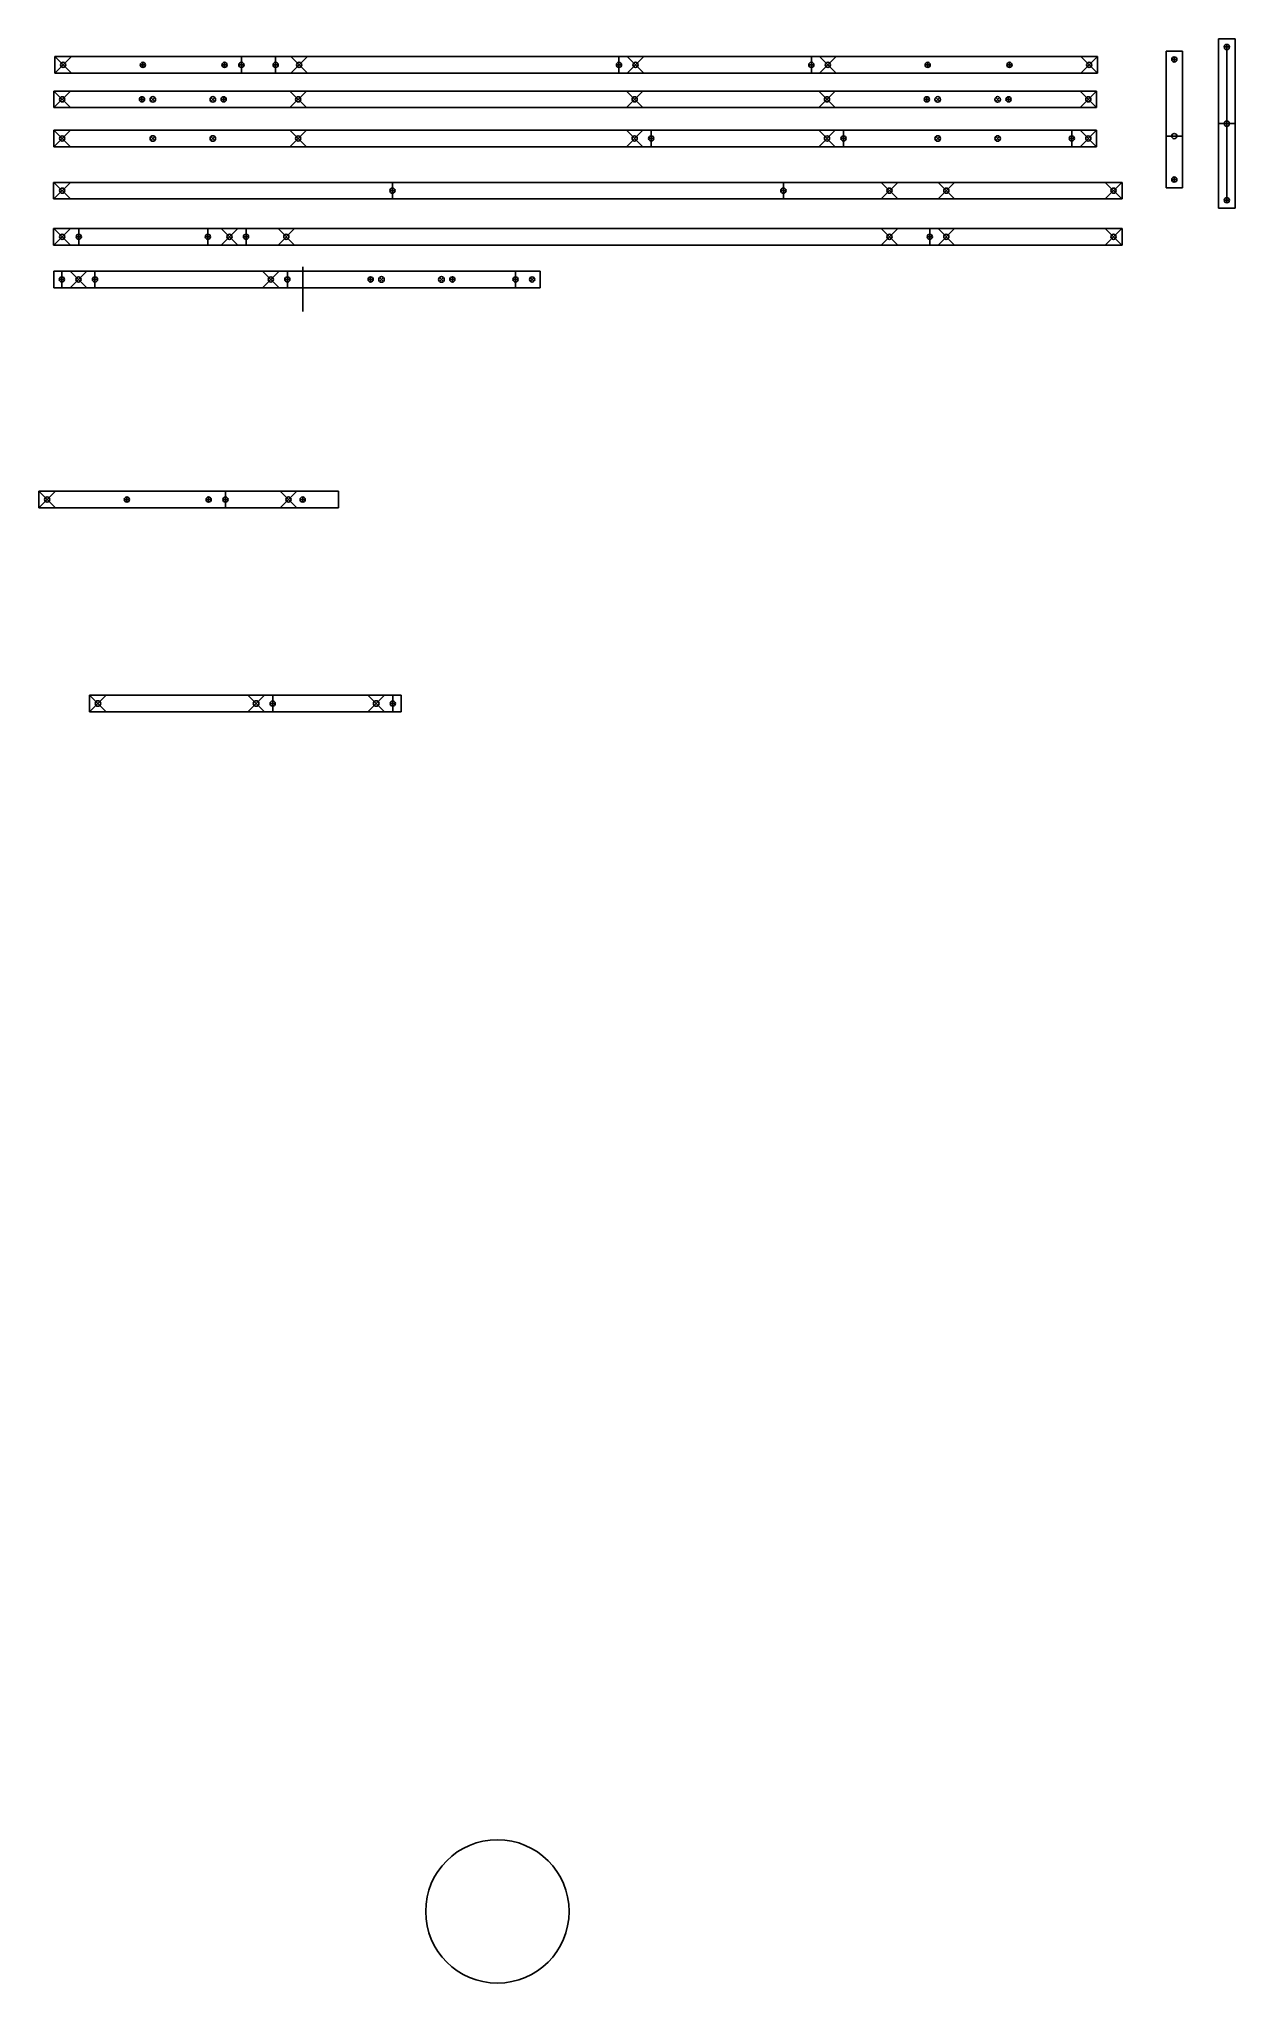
# Model space of a CAD drawing. Header units: millimetres. Extents: x -15418 to 43885, y -27590 to 23052.
# Drawn here: x 23708 to 24625, y -19580 to -18089 of the extents above; entities that cross this region are included whole.
import ezdxf

# ---------------------------------------------------------------- set-up
doc = ezdxf.new("R2010")
doc.units = ezdxf.units.MM
doc.header["$LTSCALE"] = 0.5
doc.layers.get('Defpoints').update_dxf_attribs({"color": 4})
for name, color, linetype in [('Layer1', 1, 'Continuous'), ('Layer2', 2, 'Continuous'), ('Layer3', 9, 'Continuous')]:
    doc.layers.add(name, color=color, linetype=linetype)

msp = doc.modelspace()

# ---------------------------------------------------------------- linework, layer by layer
at = {"layer": 'Defpoints', "transparency": 33554661}
for centre in [(23795.0036, -18135.0157), (23795.0036, -18135.0157), (23841.0036, -18135.0157), (23841.0036, -18135.0157), (24397.2036, -18135.0157), (24397.2036, -18135.0157), (24443.2036, -18135.0157), (24443.2036, -18135.0157), (23795.0036, -18165.0157), (23841.0036, -18165.0157), (24397.2036, -18165.0157), (24397.2036, -18165.0157), (24443.2036, -18165.0157), (23970.4475, -18273.1473), (23970.4475, -18273.1473), (24016.4475, -18273.1473), (24016.4475, -18273.1473), (23752.8685, -18598.5333), (23752.8685, -18598.5333), (23752.8685, -18598.5333), (23874.2385, -18598.5333), (23966.3985, -18598.5333)]:
    msp.add_circle(centre, 2.15, dxfattribs=at)
at = {"layer": 'Layer1', "transparency": 33554661}
for p, q in [((23719.7771, -18102.1757), (24519.7771, -18102.1757)), ((23719.7771, -18102.1757), (23732.4771, -18114.8757)), ((23719.7771, -18114.8757), (23732.4771, -18102.1757)), ((23719.7771, -18102.1757), (23719.7771, -18114.8757)), ((23785.3271, -18108.5257), (23789.3271, -18108.5257)), ((23787.3271, -18106.5257), (23787.3271, -18110.5257)), ((23848.0271, -18108.5257), (23852.0271, -18108.5257)), ((23850.0271, -18106.5257), (23850.0271, -18110.5257)), ((23860.9394, -18108.5257), (23864.9394, -18108.5257)), ((23862.9394, -18114.8757), (23862.9394, -18102.1757)), ((23862.9394, -18106.5257), (23862.9394, -18110.5257)), ((23887.1944, -18108.5257), (23891.1944, -18108.5257)), ((23889.1944, -18114.8757), (23889.1944, -18102.1757)), ((23889.1944, -18106.5257), (23889.1944, -18110.5257)), ((23913.5771, -18102.1757), (23900.8771, -18114.8757)), ((23913.5771, -18114.8757), (23900.8771, -18102.1757)), ((23900.8771, -18102.1757), (23913.5771, -18114.8757)), ((23900.8771, -18114.8757), (23913.5771, -18102.1757)), ((23900.8771, -18102.1757), (23913.5771, -18114.8757)), ((23900.8771, -18114.8757), (23913.5771, -18102.1757)), ((24150.6394, -18108.5257), (24154.6394, -18108.5257)), ((24152.6394, -18114.8757), (24152.6394, -18102.1757)), ((24152.6394, -18106.5257), (24152.6394, -18110.5257)), ((24158.9894, -18102.1757), (24171.6894, -18114.8757)), ((24158.9894, -18114.8757), (24171.6894, -18102.1757)), ((24158.9894, -18102.1757), (24171.6894, -18114.8757)), ((24158.9894, -18114.8757), (24171.6894, -18102.1757)), ((24158.9894, -18102.1757), (24171.6894, -18114.8757)), ((24158.9894, -18114.8757), (24171.6894, -18102.1757)), ((24298.2394, -18108.5257), (24302.2394, -18108.5257)), ((24300.2394, -18114.8757), (24300.2394, -18102.1757)), ((24300.2394, -18106.5257), (24300.2394, -18110.5257)), ((24306.5894, -18102.1757), (24319.2894, -18114.8757)), ((24306.5894, -18114.8757), (24319.2894, -18102.1757)), ((24387.5271, -18108.5257), (24391.5271, -18108.5257)), ((24389.5271, -18106.5257), (24389.5271, -18110.5257)), ((24450.2271, -18108.5257), (24454.2271, -18108.5257)), ((24452.2271, -18106.5257), (24452.2271, -18110.5257)), ((24519.7771, -18102.1757), (24507.0771, -18114.8757)), ((24519.7771, -18114.8757), (24507.0771, -18102.1757)), ((24519.7771, -18114.8757), (24519.7771, -18102.1757)), ((23719.7771, -18114.8757), (24519.7771, -18114.8757)), ((23784.6536, -18135.0157), (23788.6536, -18135.0157)), ((23786.6536, -18133.0157), (23786.6536, -18137.0157)), ((23847.3536, -18135.0157), (23851.3536, -18135.0157)), ((23849.3536, -18133.0157), (23849.3536, -18137.0157)), ((24386.8536, -18135.0157), (24390.8536, -18135.0157)), ((24388.8536, -18133.0157), (24388.8536, -18137.0157)), ((24449.5536, -18135.0157), (24453.5536, -18135.0157)), ((24451.5536, -18133.0157), (24451.5536, -18137.0157)), ((24175.366, -18165.0157), (24179.366, -18165.0157)), ((24177.366, -18163.0157), (24177.366, -18167.0157)), ((24322.966, -18165.0157), (24326.966, -18165.0157)), ((24324.966, -18163.0157), (24324.966, -18167.0157)), ((24498.0536, -18165.0157), (24502.0536, -18165.0157)), ((24500.0536, -18163.0157), (24500.0536, -18167.0157)), ((23976.8036, -18205.0157), (23980.8036, -18205.0157)), ((23978.8036, -18203.0157), (23978.8036, -18207.0157)), ((24276.8036, -18205.0157), (24280.8036, -18205.0157)), ((24278.8036, -18203.0157), (24278.8036, -18207.0157)), ((23736.1536, -18240.4473), (23740.1536, -18240.4473)), ((23738.1536, -18238.4473), (23738.1536, -18242.4473)), ((23835.2536, -18240.4473), (23839.2536, -18240.4473)), ((23837.2536, -18238.4473), (23837.2536, -18242.4473)), ((23864.5036, -18240.4473), (23868.5036, -18240.4473)), ((23866.5036, -18238.4473), (23866.5036, -18242.4473)), ((24389.1036, -18240.3973), (24393.1036, -18240.3973)), ((24391.1036, -18238.3973), (24391.1036, -18242.3973)), ((23725.2098, -18271.1473), (23725.2098, -18275.1473)), ((23750.6098, -18271.1473), (23750.6098, -18275.1473)), ((23898.2098, -18271.1473), (23898.2098, -18275.1473)), ((24073.2975, -18271.1473), (24073.2975, -18275.1473)), ((23723.2098, -18273.1473), (23727.2098, -18273.1473)), ((23748.6098, -18273.1473), (23752.6098, -18273.1473)), ((23896.2098, -18273.1473), (23900.2098, -18273.1473)), ((24071.2975, -18273.1473), (24075.2975, -18273.1473)), ((23848.7219, -18442.0387), (23852.7219, -18442.0387)), ((23850.7219, -18440.0387), (23850.7219, -18444.0387)), ((23907.9542, -18442.0387), (23911.9542, -18442.0387)), ((23909.9542, -18440.0387), (23909.9542, -18444.0387))]:
    msp.add_line(p, q, dxfattribs=at)
for centre, radius in [((23726.1271, -18108.5257), 2), ((23787.3271, -18108.5257), 2), ((23787.3271, -18108.5257), 2), ((23850.0271, -18108.5257), 2), ((23850.0271, -18108.5257), 2), ((23862.9394, -18108.5257), 2), ((23862.9394, -18108.5257), 2), ((23889.1944, -18108.5257), 2), ((23889.1944, -18108.5257), 2), ((23907.2271, -18108.5257), 2), ((23907.2271, -18108.5257), 2), ((23907.2271, -18108.5257), 2), ((23907.2271, -18108.5257), 2), ((23907.2271, -18108.5257), 2), ((23907.2271, -18108.5257), 2), ((23907.2271, -18108.5257), 2), ((23907.2271, -18108.5257), 2), ((23907.2271, -18108.5257), 2), ((24152.6394, -18108.5257), 2), ((24152.6394, -18108.5257), 2), ((24165.3394, -18108.5257), 2), ((24165.3394, -18108.5257), 2), ((24165.3394, -18108.5257), 2), ((24165.3394, -18108.5257), 2), ((24165.3394, -18108.5257), 2), ((24165.3394, -18108.5257), 2), ((24165.3394, -18108.5257), 2), ((24165.3394, -18108.5257), 2), ((24165.3394, -18108.5257), 2), ((24300.2394, -18108.5257), 2), ((24300.2394, -18108.5257), 2), ((24312.9394, -18108.5257), 2), ((24389.5271, -18108.5257), 2), ((24389.5271, -18108.5257), 2), ((24452.2271, -18108.5257), 2), ((24452.2271, -18108.5257), 2), ((24513.4271, -18108.5257), 2), ((24513.4271, -18108.5257), 2), ((24513.4271, -18108.5257), 2), ((23786.6536, -18135.0157), 2), ((23786.6536, -18135.0157), 2), ((23849.3536, -18135.0157), 2), ((23849.3536, -18135.0157), 2), ((24388.8536, -18135.0157), 2), ((24388.8536, -18135.0157), 2), ((24451.5536, -18135.0157), 2), ((24451.5536, -18135.0157), 2), ((24177.366, -18165.0157), 2), ((24177.366, -18165.0157), 2), ((24324.966, -18165.0157), 2), ((24324.966, -18165.0157), 2), ((24500.0536, -18165.0157), 2), ((24500.0536, -18165.0157), 2), ((23978.8036, -18205.0157), 2), ((23978.8036, -18205.0157), 2), ((24278.8036, -18205.0157), 2), ((24278.8036, -18205.0157), 2), ((23738.1536, -18240.4473), 2), ((23738.1536, -18240.4473), 2), ((23837.2536, -18240.4473), 2), ((23837.2536, -18240.4473), 2), ((23866.5036, -18240.4473), 2), ((23866.5036, -18240.4473), 2), ((24391.1036, -18240.3973), 2), ((24391.1036, -18240.3973), 2), ((23725.2098, -18273.1473), 2), ((23725.2098, -18273.1473), 2), ((23750.6098, -18273.1473), 2), ((23750.6098, -18273.1473), 2), ((23898.2098, -18273.1473), 2), ((23898.2098, -18273.1473), 2), ((24073.2975, -18273.1473), 2), ((24073.2975, -18273.1473), 2), ((23850.7219, -18442.0387), 2), ((23850.7219, -18442.0387), 2), ((23909.9542, -18442.0387), 2), ((23909.9542, -18442.0387), 2), ((24059.3379, -19525.2807), 55)]:
    msp.add_circle(centre, radius, dxfattribs=at)
at = {"layer": 'Layer2', "transparency": 33554661}
for p, q in [((24612.6922, -18218.5965), (24612.6922, -18088.5965)), ((24612.6922, -18088.5965), (24625.3922, -18088.5965)), ((24619.0422, -18092.8165), (24619.0422, -18096.8165)), ((24625.3922, -18088.5965), (24625.3922, -18218.5965)), ((24572.3645, -18202.9698), (24572.3645, -18097.9698)), ((24572.3645, -18097.9698), (24585.0645, -18097.9698)), ((24580.7145, -18104.3898), (24576.7145, -18104.3898)), ((24578.7145, -18102.3898), (24578.7145, -18106.3898)), ((24585.0645, -18097.9698), (24585.0645, -18202.9698)), ((24621.0422, -18094.8165), (24617.0422, -18094.8165)), ((24619.0422, -18094.8165), (24619.0422, -18212.3765)), ((24519.1036, -18128.6657), (23719.1036, -18128.6657)), ((23719.1036, -18128.6657), (23719.1036, -18141.3657)), ((24519.1036, -18128.6657), (24519.1036, -18141.3657)), ((24519.1036, -18141.3657), (23719.1036, -18141.3657)), ((24612.6922, -18153.5965), (24625.3922, -18153.5965)), ((24519.1036, -18158.6657), (23719.1036, -18158.6657)), ((23719.1036, -18158.6657), (23719.1036, -18171.3657)), ((24177.366, -18158.6657), (24177.366, -18171.3657)), ((24324.966, -18158.6657), (24324.966, -18171.3657)), ((24500.0536, -18158.6657), (24500.0536, -18171.3657)), ((24519.1036, -18158.6657), (24519.1036, -18171.3657)), ((24572.3645, -18163.1698), (24585.0645, -18163.1698)), ((24519.1036, -18171.3657), (23719.1036, -18171.3657)), ((24580.7145, -18196.5498), (24576.7145, -18196.5498)), ((24578.7145, -18198.5498), (24578.7145, -18194.5498)), ((23718.8036, -18198.6657), (24538.8036, -18198.6657)), ((23718.8036, -18211.3657), (23718.8036, -18198.6657)), ((24538.8036, -18211.3657), (23718.8036, -18211.3657)), ((23978.8036, -18198.6657), (23978.8036, -18211.3657)), ((24278.8036, -18198.6657), (24278.8036, -18211.3657)), ((24538.8036, -18198.6657), (24538.8036, -18211.3657)), ((24585.0645, -18202.9698), (24572.3645, -18202.9698)), ((24621.0422, -18212.3765), (24617.0422, -18212.3765)), ((24619.0422, -18214.3765), (24619.0422, -18210.3765)), ((24625.3922, -18218.5965), (24612.6922, -18218.5965)), ((23718.8036, -18234.0973), (24538.8036, -18234.0973)), ((23718.8036, -18246.7973), (23718.8036, -18234.0973)), ((23738.1536, -18246.7973), (23738.1536, -18234.0973)), ((23837.2536, -18246.7973), (23837.2536, -18234.0973)), ((23866.5036, -18234.0973), (23866.5036, -18246.7973)), ((24391.1036, -18233.9973), (24391.1036, -18246.7973)), ((24538.8036, -18234.0973), (24538.8036, -18246.7973)), ((24538.8036, -18246.7973), (23718.8036, -18246.7973)), ((23719.1036, -18266.7973), (23719.1036, -18279.4973)), ((24092.1036, -18266.7973), (23719.1036, -18266.7973)), ((23725.2098, -18279.4973), (23725.2098, -18266.7973)), ((23750.6098, -18279.4973), (23750.6098, -18266.7973)), ((23898.2098, -18279.4973), (23898.2098, -18266.7973)), ((23910.1158, -18263.3756), (23910.1158, -18297.8355)), ((23962.0975, -18271.1473), (23962.0975, -18275.1473)), ((24024.7975, -18271.1473), (24024.7975, -18275.1473)), ((24073.2975, -18279.4973), (24073.2975, -18266.7973)), ((24092.1036, -18279.4973), (24092.1036, -18266.7973)), ((23719.1036, -18279.4973), (24092.1036, -18279.4973)), ((23960.0975, -18273.1473), (23964.0975, -18273.1473)), ((24022.7975, -18273.1473), (24026.7975, -18273.1473)), ((23707.5596, -18435.6887), (23707.5596, -18448.3887)), ((23707.5596, -18435.6887), (23937.5596, -18435.6887)), ((23850.7219, -18448.3887), (23850.7219, -18435.6887)), ((23937.5596, -18435.6887), (23937.5596, -18448.3887)), ((23720.2596, -18448.3887), (23707.5596, -18448.3887)), ((23720.2596, -18448.3887), (23707.5596, -18448.3887)), ((23720.2596, -18448.3887), (23707.5596, -18448.3887)), ((23720.2596, -18448.3887), (23707.5596, -18448.3887)), ((23707.5596, -18448.3887), (23937.5596, -18448.3887)), ((23777.1096, -18442.0387), (23773.1096, -18442.0387)), ((23775.1096, -18440.0387), (23775.1096, -18444.0387)), ((23839.8096, -18442.0387), (23835.8096, -18442.0387)), ((23837.8096, -18440.0387), (23837.8096, -18444.0387)), ((23746.5185, -18592.1833), (23746.5185, -18604.8833)), ((23746.5185, -18592.1833), (23985.5185, -18592.1833)), ((23746.5185, -18604.8833), (23759.2185, -18592.1833)), ((23867.8885, -18604.8833), (23880.5885, -18592.1833)), ((23888.9385, -18598.5333), (23884.9385, -18598.5333)), ((23886.9385, -18592.1833), (23886.9385, -18604.8833)), ((23886.9385, -18596.5333), (23886.9385, -18600.5333)), ((23960.0485, -18604.8833), (23972.7485, -18592.1833)), ((23981.0985, -18598.5333), (23977.0985, -18598.5333)), ((23979.0985, -18592.1833), (23979.0985, -18604.8833)), ((23979.0985, -18596.5333), (23979.0985, -18600.5333)), ((23985.5185, -18592.1833), (23985.5185, -18604.8833)), ((23985.5185, -18604.8833), (23746.5185, -18604.8833))]:
    msp.add_line(p, q, dxfattribs=at)
for centre in [(24619.0422, -18094.8165), (24578.7145, -18104.3898), (24619.0422, -18153.5965), (24578.7145, -18163.1698), (24578.7145, -18196.5498), (24619.0422, -18212.3765), (23962.0975, -18273.1473), (24024.7975, -18273.1473), (23775.1096, -18442.0387), (23837.8096, -18442.0387), (23886.9385, -18598.5333), (23979.0985, -18598.5333)]:
    msp.add_circle(centre, 2, dxfattribs=at)
at = {"layer": 'Layer3', "transparency": 33554661}
for p, q in [((23719.1036, -18141.3657), (23731.8036, -18128.6657)), ((23719.1036, -18141.3657), (23731.8036, -18128.6657)), ((23719.1036, -18128.6657), (23731.8036, -18141.3657)), ((23793.4834, -18136.536), (23796.5239, -18133.4954)), ((23793.4834, -18133.4954), (23796.5239, -18136.536)), ((23839.4834, -18136.536), (23842.5239, -18133.4954)), ((23839.4834, -18133.4954), (23842.5239, -18136.536)), ((23912.9036, -18141.3657), (23900.2036, -18128.6657)), ((23912.9036, -18128.6657), (23900.2036, -18141.3657)), ((23900.2036, -18141.3657), (23912.9036, -18128.6657)), ((23900.2036, -18141.3657), (23912.9036, -18128.6657)), ((23900.2036, -18128.6657), (23912.9036, -18141.3657)), ((24158.316, -18141.3657), (24171.016, -18128.6657)), ((24158.316, -18128.6657), (24171.016, -18141.3657)), ((24158.316, -18141.3657), (24171.016, -18128.6657)), ((24158.316, -18141.3657), (24171.016, -18128.6657)), ((24158.316, -18128.6657), (24171.016, -18141.3657)), ((24305.916, -18141.3657), (24318.616, -18128.6657)), ((24305.916, -18128.6657), (24318.616, -18141.3657)), ((24305.916, -18141.3657), (24318.616, -18128.6657)), ((24305.916, -18141.3657), (24318.616, -18128.6657)), ((24305.916, -18128.6657), (24318.616, -18141.3657)), ((24395.6834, -18136.536), (24398.7239, -18133.4954)), ((24395.6834, -18133.4954), (24398.7239, -18136.536)), ((24441.6834, -18136.536), (24444.7239, -18133.4954)), ((24441.6834, -18133.4954), (24444.7239, -18136.536)), ((24519.1036, -18141.3657), (24506.4036, -18128.6657)), ((24519.1036, -18128.6657), (24506.4036, -18141.3657)), ((23719.1036, -18171.3657), (23731.8036, -18158.6657)), ((23719.1036, -18158.6657), (23731.8036, -18171.3657)), ((23793.4834, -18166.536), (23796.5239, -18163.4954)), ((23793.4834, -18163.4954), (23796.5239, -18166.536)), ((23839.4834, -18166.536), (23842.5239, -18163.4954)), ((23839.4834, -18163.4954), (23842.5239, -18166.536)), ((23912.9036, -18158.6657), (23900.2036, -18171.3657)), ((23900.2036, -18171.3657), (23912.9036, -18158.6657)), ((23900.2036, -18171.3657), (23912.9036, -18158.6657)), ((23900.2036, -18158.6657), (23912.9036, -18171.3657)), ((24158.316, -18171.3657), (24171.016, -18158.6657)), ((24158.316, -18158.6657), (24171.016, -18171.3657)), ((24305.916, -18171.3657), (24318.616, -18158.6657)), ((24305.916, -18158.6657), (24318.616, -18171.3657)), ((24395.6834, -18166.536), (24398.7239, -18163.4954)), ((24395.6834, -18163.4954), (24398.7239, -18166.536)), ((24441.6834, -18166.536), (24444.7239, -18163.4954)), ((24441.6834, -18163.4954), (24444.7239, -18166.536)), ((24519.1036, -18171.3657), (24506.4036, -18158.6657)), ((24519.1036, -18158.6657), (24506.4036, -18171.3657)), ((23719.1036, -18211.3657), (23731.8036, -18198.6657)), ((23731.8036, -18211.3657), (23719.1036, -18198.6657)), ((23719.1036, -18211.3657), (23731.8036, -18198.6657)), ((23731.8036, -18211.3657), (23719.1036, -18198.6657)), ((24366.5536, -18211.3657), (24353.8536, -18198.6657)), ((24366.5536, -18211.3657), (24353.8536, -18198.6657)), ((24353.8536, -18211.3657), (24366.5536, -18198.6657)), ((24410.1536, -18211.3657), (24397.4536, -18198.6657)), ((24410.1536, -18211.3657), (24397.4536, -18198.6657)), ((24397.4536, -18211.3657), (24410.1536, -18198.6657)), ((24538.5036, -18211.3657), (24525.8036, -18198.6657)), ((24525.8036, -18211.3657), (24538.5036, -18198.6657)), ((24538.5036, -18211.3657), (24525.8036, -18198.6657)), ((24525.8036, -18211.3657), (24538.5036, -18198.6657)), ((23719.1036, -18246.7973), (23731.8036, -18234.0973)), ((23731.8036, -18246.7973), (23719.1036, -18234.0973)), ((23719.1036, -18246.7973), (23731.8036, -18234.0973)), ((23731.8036, -18246.7973), (23719.1036, -18234.0973)), ((23719.1036, -18246.7973), (23731.8036, -18234.0973)), ((23731.8036, -18246.7973), (23719.1036, -18234.0973)), ((23860.1536, -18246.7973), (23847.4536, -18234.0973)), ((23860.1536, -18246.7973), (23847.4536, -18234.0973)), ((23860.1536, -18246.7973), (23847.4536, -18234.0973)), ((23847.4536, -18246.7973), (23860.1536, -18234.0973)), ((23903.7536, -18246.7973), (23891.0536, -18234.0973)), ((23891.0536, -18246.7973), (23903.7536, -18234.0973)), ((24366.5536, -18246.7973), (24353.8536, -18234.0973)), ((24353.8536, -18246.7973), (24366.5536, -18234.0973)), ((24366.5536, -18246.7973), (24353.8536, -18234.0973)), ((24366.5536, -18246.7973), (24353.8536, -18234.0973)), ((24353.8536, -18246.7973), (24366.5536, -18234.0973)), ((24410.1536, -18246.7973), (24397.4536, -18234.0973)), ((24397.4536, -18246.7973), (24410.1536, -18234.0973)), ((24410.1536, -18246.7973), (24397.4536, -18234.0973)), ((24410.1536, -18246.7973), (24397.4536, -18234.0973)), ((24397.4536, -18246.7973), (24410.1536, -18234.0973)), ((24538.5036, -18246.7973), (24525.8036, -18234.0973)), ((24525.8036, -18246.7973), (24538.5036, -18234.0973)), ((24538.5036, -18246.7973), (24525.8036, -18234.0973)), ((24525.8036, -18246.7973), (24538.5036, -18234.0973)), ((24538.5036, -18246.7973), (24525.8036, -18234.0973)), ((24525.8036, -18246.7973), (24538.5036, -18234.0973)), ((23731.5598, -18266.7973), (23744.2598, -18279.4973)), ((23731.5598, -18279.4973), (23744.2598, -18266.7973)), ((23731.5598, -18266.7973), (23744.2598, -18279.4973)), ((23879.1598, -18279.4973), (23891.8598, -18266.7973)), ((23879.1598, -18279.4973), (23891.8598, -18266.7973)), ((23879.1598, -18279.4973), (23891.8598, -18266.7973)), ((23879.1598, -18266.7973), (23891.8598, -18279.4973)), ((23968.9272, -18274.6676), (23971.9678, -18271.627)), ((23968.9272, -18271.627), (23971.9678, -18274.6676)), ((24014.9272, -18274.6676), (24017.9678, -18271.627)), ((24014.9272, -18271.627), (24017.9678, -18274.6676)), ((24084.4772, -18274.6676), (24087.5178, -18271.627)), ((24084.4772, -18271.627), (24087.5178, -18274.6676)), ((23707.5596, -18435.6887), (23720.2596, -18448.3887)), ((23707.5596, -18448.3887), (23720.2596, -18435.6887)), ((23707.5596, -18435.6887), (23720.2596, -18448.3887)), ((23707.5596, -18448.3887), (23720.2596, -18435.6887)), ((23905.3596, -18435.6887), (23892.6596, -18448.3887)), ((23905.3596, -18448.3887), (23892.6596, -18435.6887)), ((23746.5185, -18604.8833), (23759.2185, -18592.1833)), ((23746.5185, -18592.1833), (23759.2185, -18604.8833)), ((23867.8885, -18604.8833), (23880.5885, -18592.1833)), ((23867.8885, -18592.1833), (23880.5885, -18604.8833)), ((23960.0485, -18604.8833), (23972.7485, -18592.1833)), ((23960.0485, -18592.1833), (23972.7485, -18604.8833))]:
    msp.add_line(p, q, dxfattribs=at)
for centre in [(24619.0422, -18094.8165), (24578.7145, -18104.3898), (23725.4536, -18135.0157), (23725.4536, -18135.0157), (23725.4536, -18135.0157), (23725.4536, -18135.0157), (23725.4536, -18135.0157), (23725.4536, -18135.0157), (23906.5536, -18135.0157), (23906.5536, -18135.0157), (23906.5536, -18135.0157), (23906.5536, -18135.0157), (23906.5536, -18135.0157), (23906.5536, -18135.0157), (23906.5536, -18135.0157), (23906.5536, -18135.0157), (23906.5536, -18135.0157), (24164.666, -18135.0157), (24164.666, -18135.0157), (24164.666, -18135.0157), (24164.666, -18135.0157), (24164.666, -18135.0157), (24164.666, -18135.0157), (24164.666, -18135.0157), (24164.666, -18135.0157), (24164.666, -18135.0157), (24312.266, -18135.0157), (24312.266, -18135.0157), (24312.266, -18135.0157), (24312.266, -18135.0157), (24312.266, -18135.0157), (24312.266, -18135.0157), (24312.266, -18135.0157), (24312.266, -18135.0157), (24312.266, -18135.0157), (24512.7536, -18135.0157), (23725.4536, -18165.0157), (23906.5536, -18165.0157), (24164.666, -18165.0157), (24312.266, -18165.0157), (24512.7536, -18165.0157), (24578.7145, -18196.5498), (23725.4536, -18205.0157), (23725.4536, -18205.0157), (23725.4536, -18205.0157), (23725.4536, -18205.0157), (23725.4536, -18205.0157), (23725.4536, -18205.0157), (24360.2036, -18205.0157), (24360.2036, -18205.0157), (24360.2036, -18205.0157), (24360.2036, -18205.0157), (24360.2036, -18205.0157), (24360.2036, -18205.0157), (24403.8036, -18205.0157), (24403.8036, -18205.0157), (24403.8036, -18205.0157), (24403.8036, -18205.0157), (24403.8036, -18205.0157), (24403.8036, -18205.0157), (24532.1536, -18205.0157), (24532.1536, -18205.0157), (24532.1536, -18205.0157), (24532.1536, -18205.0157), (24532.1536, -18205.0157), (24532.1536, -18205.0157), (24619.0422, -18212.3765), (23725.4536, -18240.4473), (23853.8036, -18240.4473), (23897.4036, -18240.4473), (24360.2036, -18240.4473), (24360.2036, -18240.4473), (24360.2036, -18240.4473), (24360.2036, -18240.4473), (24360.2036, -18240.4473), (24360.2036, -18240.4473), (24360.2036, -18240.4473), (24360.2036, -18240.4473), (24360.2036, -18240.4473), (24403.8036, -18240.4473), (24403.8036, -18240.4473), (24403.8036, -18240.4473), (24403.8036, -18240.4473), (24403.8036, -18240.4473), (24403.8036, -18240.4473), (24403.8036, -18240.4473), (24403.8036, -18240.4473), (24403.8036, -18240.4473), (24532.1536, -18240.4473), (24532.1536, -18240.4473), (24532.1536, -18240.4473), (24532.1536, -18240.4473), (24532.1536, -18240.4473), (24532.1536, -18240.4473), (24532.1536, -18240.4473), (24532.1536, -18240.4473), (24532.1536, -18240.4473), (23737.9098, -18273.1473), (23885.5098, -18273.1473), (23885.5098, -18273.1473), (23885.5098, -18273.1473), (23885.5098, -18273.1473), (23885.5098, -18273.1473), (23885.5098, -18273.1473), (23885.5098, -18273.1473), (23885.5098, -18273.1473), (23885.5098, -18273.1473), (23962.0975, -18273.1473), (24024.7975, -18273.1473), (24085.9975, -18273.1473), (23713.9096, -18442.0387), (23713.9096, -18442.0387), (23713.9096, -18442.0387), (23713.9096, -18442.0387), (23713.9096, -18442.0387), (23713.9096, -18442.0387), (23775.1096, -18442.0387), (23837.8096, -18442.0387), (23899.0096, -18442.0387), (23886.9385, -18598.5333), (23979.0985, -18598.5333)]:
    msp.add_circle(centre, 2, dxfattribs=at)

doc.saveas('drawing.dxf')
